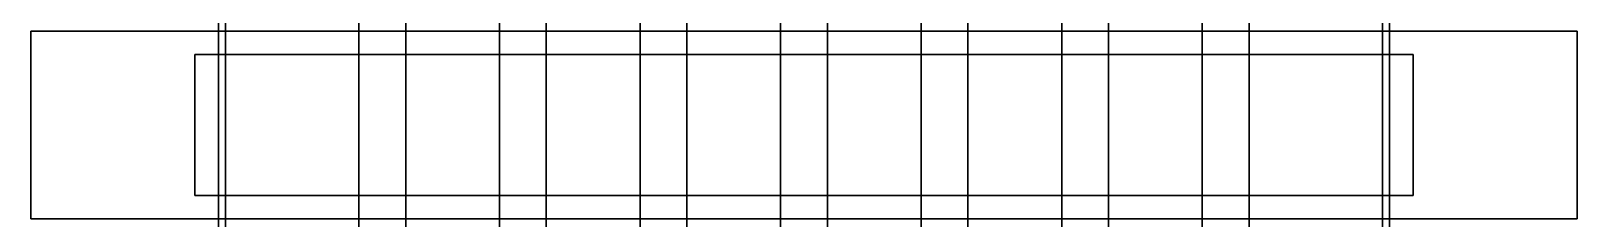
# Model space of a CAD drawing. Header units: millimetres. Extents: x -25000 to 25000, y -60388 to 35000.
# Drawn here: x -330 to 330, y 8960 to 9040 of the extents above; entities that cross this region are included whole.
import ezdxf

# ---------------------------------------------------------------- set-up
doc = ezdxf.new("R2010")
doc.units = ezdxf.units.MM
for name, color, linetype in [('KBL_ENERJI_2X25', 5, 'CONTINUOUS'), ('TAVA_KONSOL', 9, 'CONTINUOUS'), ('TAVA_PROFILI', 6, 'CONTINUOUS')]:
    doc.layers.add(name, color=color, linetype=linetype)

msp = doc.modelspace()

# ---------------------------------------------------------------- linework, layer by layer
at = {"layer": 'KBL_ENERJI_2X25'}
for p, q in [((-190, 35000, 7660), (-190, -100, 7660)), ((-190, 35000, 7680), (-190, -100, 7680)), ((-190, 35000, 7690), (-190, -100, 7690)), ((-190, 35000, 7710), (-190, -100, 7710)), ((-170, -100, 7660), (-170, 35000, 7660)), ((-170, -100, 7680), (-170, 35000, 7680)), ((-170, -100, 7690), (-170, 35000, 7690)), ((-170, -100, 7710), (-170, 35000, 7710)), ((-130, 35000, 7660), (-130, -100, 7660)), ((-130, 35000, 7680), (-130, -100, 7680)), ((-130, 35000, 7690), (-130, -100, 7690)), ((-130, 35000, 7710), (-130, -100, 7710)), ((-110, -100, 7660), (-110, 35000, 7660)), ((-110, -100, 7680), (-110, 35000, 7680)), ((-110, -100, 7690), (-110, 35000, 7690)), ((-110, -100, 7710), (-110, 35000, 7710)), ((-70, 35000, 7660), (-70, -100, 7660)), ((-70, 35000, 7680), (-70, -100, 7680)), ((-70, 35000, 7690), (-70, -100, 7690)), ((-70, 35000, 7710), (-70, -100, 7710)), ((-50, -100, 7660), (-50, 35000, 7660)), ((-50, -100, 7680), (-50, 35000, 7680)), ((-50, -100, 7690), (-50, 35000, 7690)), ((-50, -100, 7710), (-50, 35000, 7710)), ((-10, 35000, 7660), (-10, -100, 7660)), ((-10, 35000, 7680), (-10, -100, 7680)), ((-10, 35000, 7690), (-10, -100, 7690)), ((-10, 35000, 7710), (-10, -100, 7710)), ((10, -100, 7660), (10, 35000, 7660)), ((10, -100, 7680), (10, 35000, 7680)), ((10, -100, 7690), (10, 35000, 7690)), ((10, -100, 7710), (10, 35000, 7710)), ((50, 35000, 7660), (50, -100, 7660)), ((50, 35000, 7680), (50, -100, 7680)), ((50, 35000, 7690), (50, -100, 7690)), ((50, 35000, 7710), (50, -100, 7710)), ((70, -100, 7660), (70, 35000, 7660)), ((70, -100, 7680), (70, 35000, 7680)), ((70, -100, 7690), (70, 35000, 7690)), ((70, -100, 7710), (70, 35000, 7710)), ((110, 35000, 7660), (110, -100, 7660)), ((110, 35000, 7680), (110, -100, 7680)), ((110, 35000, 7690), (110, -100, 7690)), ((110, 35000, 7710), (110, -100, 7710)), ((130, -100, 7660), (130, 35000, 7660)), ((130, -100, 7680), (130, 35000, 7680)), ((130, -100, 7690), (130, 35000, 7690)), ((130, -100, 7710), (130, 35000, 7710)), ((170, 35000, 7660), (170, -100, 7660)), ((170, 35000, 7680), (170, -100, 7680)), ((170, 35000, 7690), (170, -100, 7690)), ((170, 35000, 7710), (170, -100, 7710)), ((190, -100, 7660), (190, 35000, 7660)), ((190, -100, 7680), (190, 35000, 7680)), ((190, -100, 7690), (190, 35000, 7690)), ((190, -100, 7710), (190, 35000, 7710))]:
    msp.add_line(p, q, dxfattribs=at)
for points in [[(-190, -100, 7660), (-170, -100, 7660), (-170, 35000, 7660), (-190, 35000, 7660)], [(-190, -100, 7680), (-170, -100, 7680), (-170, 35000, 7680), (-190, 35000, 7680)], [(-190, -100, 7660), (-190, 35000, 7660), (-190, 35000, 7680), (-190, -100, 7680)], [(-190, -100, 7690), (-170, -100, 7690), (-170, 35000, 7690), (-190, 35000, 7690)], [(-190, -100, 7710), (-170, -100, 7710), (-170, 35000, 7710), (-190, 35000, 7710)], [(-190, -100, 7690), (-190, 35000, 7690), (-190, 35000, 7710), (-190, -100, 7710)], [(-170, -100, 7660), (-170, 35000, 7660), (-170, 35000, 7680), (-170, -100, 7680)], [(-170, -100, 7690), (-170, 35000, 7690), (-170, 35000, 7710), (-170, -100, 7710)], [(-130, -100, 7660), (-110, -100, 7660), (-110, 35000, 7660), (-130, 35000, 7660)], [(-130, -100, 7680), (-110, -100, 7680), (-110, 35000, 7680), (-130, 35000, 7680)], [(-130, -100, 7660), (-130, 35000, 7660), (-130, 35000, 7680), (-130, -100, 7680)], [(-130, -100, 7690), (-110, -100, 7690), (-110, 35000, 7690), (-130, 35000, 7690)], [(-130, -100, 7710), (-110, -100, 7710), (-110, 35000, 7710), (-130, 35000, 7710)], [(-130, -100, 7690), (-130, 35000, 7690), (-130, 35000, 7710), (-130, -100, 7710)], [(-110, -100, 7660), (-110, 35000, 7660), (-110, 35000, 7680), (-110, -100, 7680)], [(-110, -100, 7690), (-110, 35000, 7690), (-110, 35000, 7710), (-110, -100, 7710)], [(-70, -100, 7660), (-50, -100, 7660), (-50, 35000, 7660), (-70, 35000, 7660)], [(-70, -100, 7680), (-50, -100, 7680), (-50, 35000, 7680), (-70, 35000, 7680)], [(-70, -100, 7660), (-70, 35000, 7660), (-70, 35000, 7680), (-70, -100, 7680)], [(-70, -100, 7690), (-50, -100, 7690), (-50, 35000, 7690), (-70, 35000, 7690)], [(-70, -100, 7710), (-50, -100, 7710), (-50, 35000, 7710), (-70, 35000, 7710)], [(-70, -100, 7690), (-70, 35000, 7690), (-70, 35000, 7710), (-70, -100, 7710)], [(-50, -100, 7660), (-50, 35000, 7660), (-50, 35000, 7680), (-50, -100, 7680)], [(-50, -100, 7690), (-50, 35000, 7690), (-50, 35000, 7710), (-50, -100, 7710)], [(-10, -100, 7660), (10, -100, 7660), (10, 35000, 7660), (-10, 35000, 7660)], [(-10, -100, 7680), (10, -100, 7680), (10, 35000, 7680), (-10, 35000, 7680)], [(-10, -100, 7660), (-10, 35000, 7660), (-10, 35000, 7680), (-10, -100, 7680)], [(-10, -100, 7690), (10, -100, 7690), (10, 35000, 7690), (-10, 35000, 7690)], [(-10, -100, 7710), (10, -100, 7710), (10, 35000, 7710), (-10, 35000, 7710)], [(-10, -100, 7690), (-10, 35000, 7690), (-10, 35000, 7710), (-10, -100, 7710)], [(10, -100, 7660), (10, 35000, 7660), (10, 35000, 7680), (10, -100, 7680)], [(10, -100, 7690), (10, 35000, 7690), (10, 35000, 7710), (10, -100, 7710)], [(50, -100, 7660), (70, -100, 7660), (70, 35000, 7660), (50, 35000, 7660)], [(50, -100, 7680), (70, -100, 7680), (70, 35000, 7680), (50, 35000, 7680)], [(50, -100, 7660), (50, 35000, 7660), (50, 35000, 7680), (50, -100, 7680)], [(50, -100, 7690), (70, -100, 7690), (70, 35000, 7690), (50, 35000, 7690)], [(50, -100, 7710), (70, -100, 7710), (70, 35000, 7710), (50, 35000, 7710)], [(50, -100, 7690), (50, 35000, 7690), (50, 35000, 7710), (50, -100, 7710)], [(70, -100, 7660), (70, 35000, 7660), (70, 35000, 7680), (70, -100, 7680)], [(70, -100, 7690), (70, 35000, 7690), (70, 35000, 7710), (70, -100, 7710)], [(110, -100, 7660), (130, -100, 7660), (130, 35000, 7660), (110, 35000, 7660)], [(110, -100, 7680), (130, -100, 7680), (130, 35000, 7680), (110, 35000, 7680)], [(110, -100, 7660), (110, 35000, 7660), (110, 35000, 7680), (110, -100, 7680)], [(110, -100, 7690), (130, -100, 7690), (130, 35000, 7690), (110, 35000, 7690)], [(110, -100, 7710), (130, -100, 7710), (130, 35000, 7710), (110, 35000, 7710)], [(110, -100, 7690), (110, 35000, 7690), (110, 35000, 7710), (110, -100, 7710)], [(130, -100, 7660), (130, 35000, 7660), (130, 35000, 7680), (130, -100, 7680)], [(130, -100, 7690), (130, 35000, 7690), (130, 35000, 7710), (130, -100, 7710)], [(170, -100, 7660), (190, -100, 7660), (190, 35000, 7660), (170, 35000, 7660)], [(170, -100, 7680), (190, -100, 7680), (190, 35000, 7680), (170, 35000, 7680)], [(170, -100, 7660), (170, 35000, 7660), (170, 35000, 7680), (170, -100, 7680)], [(170, -100, 7690), (190, -100, 7690), (190, 35000, 7690), (170, 35000, 7690)], [(170, -100, 7710), (190, -100, 7710), (190, 35000, 7710), (170, 35000, 7710)], [(170, -100, 7690), (170, 35000, 7690), (170, 35000, 7710), (170, -100, 7710)], [(190, -100, 7660), (190, 35000, 7660), (190, 35000, 7680), (190, -100, 7680)], [(190, -100, 7690), (190, 35000, 7690), (190, 35000, 7710), (190, -100, 7710)]]:
    msp.add_3dface(points, dxfattribs=at)
at = {"layer": 'TAVA_KONSOL'}
for p, q in [((330, 9040, 7600), (-330, 9040, 7600)), ((-330, 9040, 7600), (-330, 8960, 7600)), ((330, 9040, 7650), (-330, 9040, 7650)), ((-330, 9040, 7650), (-330, 8960, 7650)), ((-330, 9040, 7600), (-330, 9040, 7650)), ((330, 8960, 7600), (330, 9040, 7600)), ((330, 8960, 7650), (330, 9040, 7650)), ((330, 9040, 7600), (330, 9040, 7650)), ((260, 9030, 7650), (-260, 9030, 7650)), ((-260, 9030, 7650), (-260, 8970, 7650)), ((260, 9030, 7675), (-260, 9030, 7675)), ((-260, 9030, 7675), (-260, 8970, 7675)), ((-260, 9030, 7650), (-260, 9030, 7675)), ((260, 8970, 7650), (260, 9030, 7650)), ((260, 8970, 7675), (260, 9030, 7675)), ((260, 9030, 7650), (260, 9030, 7675)), ((-260, 8970, 7650), (260, 8970, 7650)), ((-260, 8970, 7675), (260, 8970, 7675)), ((-260, 8970, 7650), (-260, 8970, 7675)), ((260, 8970, 7650), (260, 8970, 7675)), ((-330, 8960, 7600), (330, 8960, 7600)), ((-330, 8960, 7650), (330, 8960, 7650)), ((-330, 8960, 7600), (-330, 8960, 7650)), ((330, 8960, 7600), (330, 8960, 7650))]:
    msp.add_line(p, q, dxfattribs=at)
for points in [[(-330, 8960, 7600), (330, 8960, 7600), (330, 9040, 7600), (-330, 9040, 7600)], [(-330, 8960, 7650), (330, 8960, 7650), (330, 9040, 7650), (-330, 9040, 7650)], [(-330, 9040, 7600), (330, 9040, 7600), (330, 9040, 7650), (-330, 9040, 7650)], [(-330, 8960, 7600), (-330, 9040, 7600), (-330, 9040, 7650), (-330, 8960, 7650)], [(330, 8960, 7600), (330, 9040, 7600), (330, 9040, 7650), (330, 8960, 7650)], [(-260, 8970, 7650), (260, 8970, 7650), (260, 9030, 7650), (-260, 9030, 7650)], [(-260, 8970, 7675), (260, 8970, 7675), (260, 9030, 7675), (-260, 9030, 7675)], [(-260, 9030, 7650), (260, 9030, 7650), (260, 9030, 7675), (-260, 9030, 7675)], [(-260, 8970, 7650), (-260, 9030, 7650), (-260, 9030, 7675), (-260, 8970, 7675)], [(260, 8970, 7650), (260, 9030, 7650), (260, 9030, 7675), (260, 8970, 7675)], [(-260, 8970, 7650), (260, 8970, 7650), (260, 8970, 7675), (-260, 8970, 7675)], [(-330, 8960, 7600), (330, 8960, 7600), (330, 8960, 7650), (-330, 8960, 7650)]]:
    msp.add_3dface(points, dxfattribs=at)
at = {"layer": 'TAVA_PROFILI'}
for p, q in [((-250, 35000, 7650), (-250, -100, 7650)), ((-250, 35000, 7653), (-250, -100, 7653)), ((-250, 35000, 7650), (-250, -100, 7650)), ((-250, 35000, 7800), (-250, -100, 7800)), ((-247, -100, 7650), (-247, 35000, 7650)), ((-247, -100, 7800), (-247, 35000, 7800)), ((247, 35000, 7650), (247, -100, 7650)), ((247, 35000, 7800), (247, -100, 7800)), ((250, -100, 7650), (250, 35000, 7650)), ((250, -100, 7653), (250, 35000, 7653)), ((250, -100, 7650), (250, 35000, 7650)), ((250, -100, 7800), (250, 35000, 7800))]:
    msp.add_line(p, q, dxfattribs=at)
for points in [[(-250, -100, 7650), (250, -100, 7650), (250, 35000, 7650), (-250, 35000, 7650)], [(-250, -100, 7653), (250, -100, 7653), (250, 35000, 7653), (-250, 35000, 7653)], [(-250, -100, 7650), (-250, 35000, 7650), (-250, 35000, 7653), (-250, -100, 7653)], [(-250, -100, 7650), (-247, -100, 7650), (-247, 35000, 7650), (-250, 35000, 7650)], [(-250, -100, 7800), (-247, -100, 7800), (-247, 35000, 7800), (-250, 35000, 7800)], [(-250, -100, 7650), (-250, 35000, 7650), (-250, 35000, 7800), (-250, -100, 7800)], [(-247, -100, 7650), (-247, 35000, 7650), (-247, 35000, 7800), (-247, -100, 7800)], [(247, -100, 7650), (250, -100, 7650), (250, 35000, 7650), (247, 35000, 7650)], [(247, -100, 7800), (250, -100, 7800), (250, 35000, 7800), (247, 35000, 7800)], [(247, -100, 7650), (247, 35000, 7650), (247, 35000, 7800), (247, -100, 7800)], [(250, -100, 7650), (250, 35000, 7650), (250, 35000, 7653), (250, -100, 7653)], [(250, -100, 7650), (250, 35000, 7650), (250, 35000, 7800), (250, -100, 7800)]]:
    msp.add_3dface(points, dxfattribs=at)

doc.saveas('drawing.dxf')
